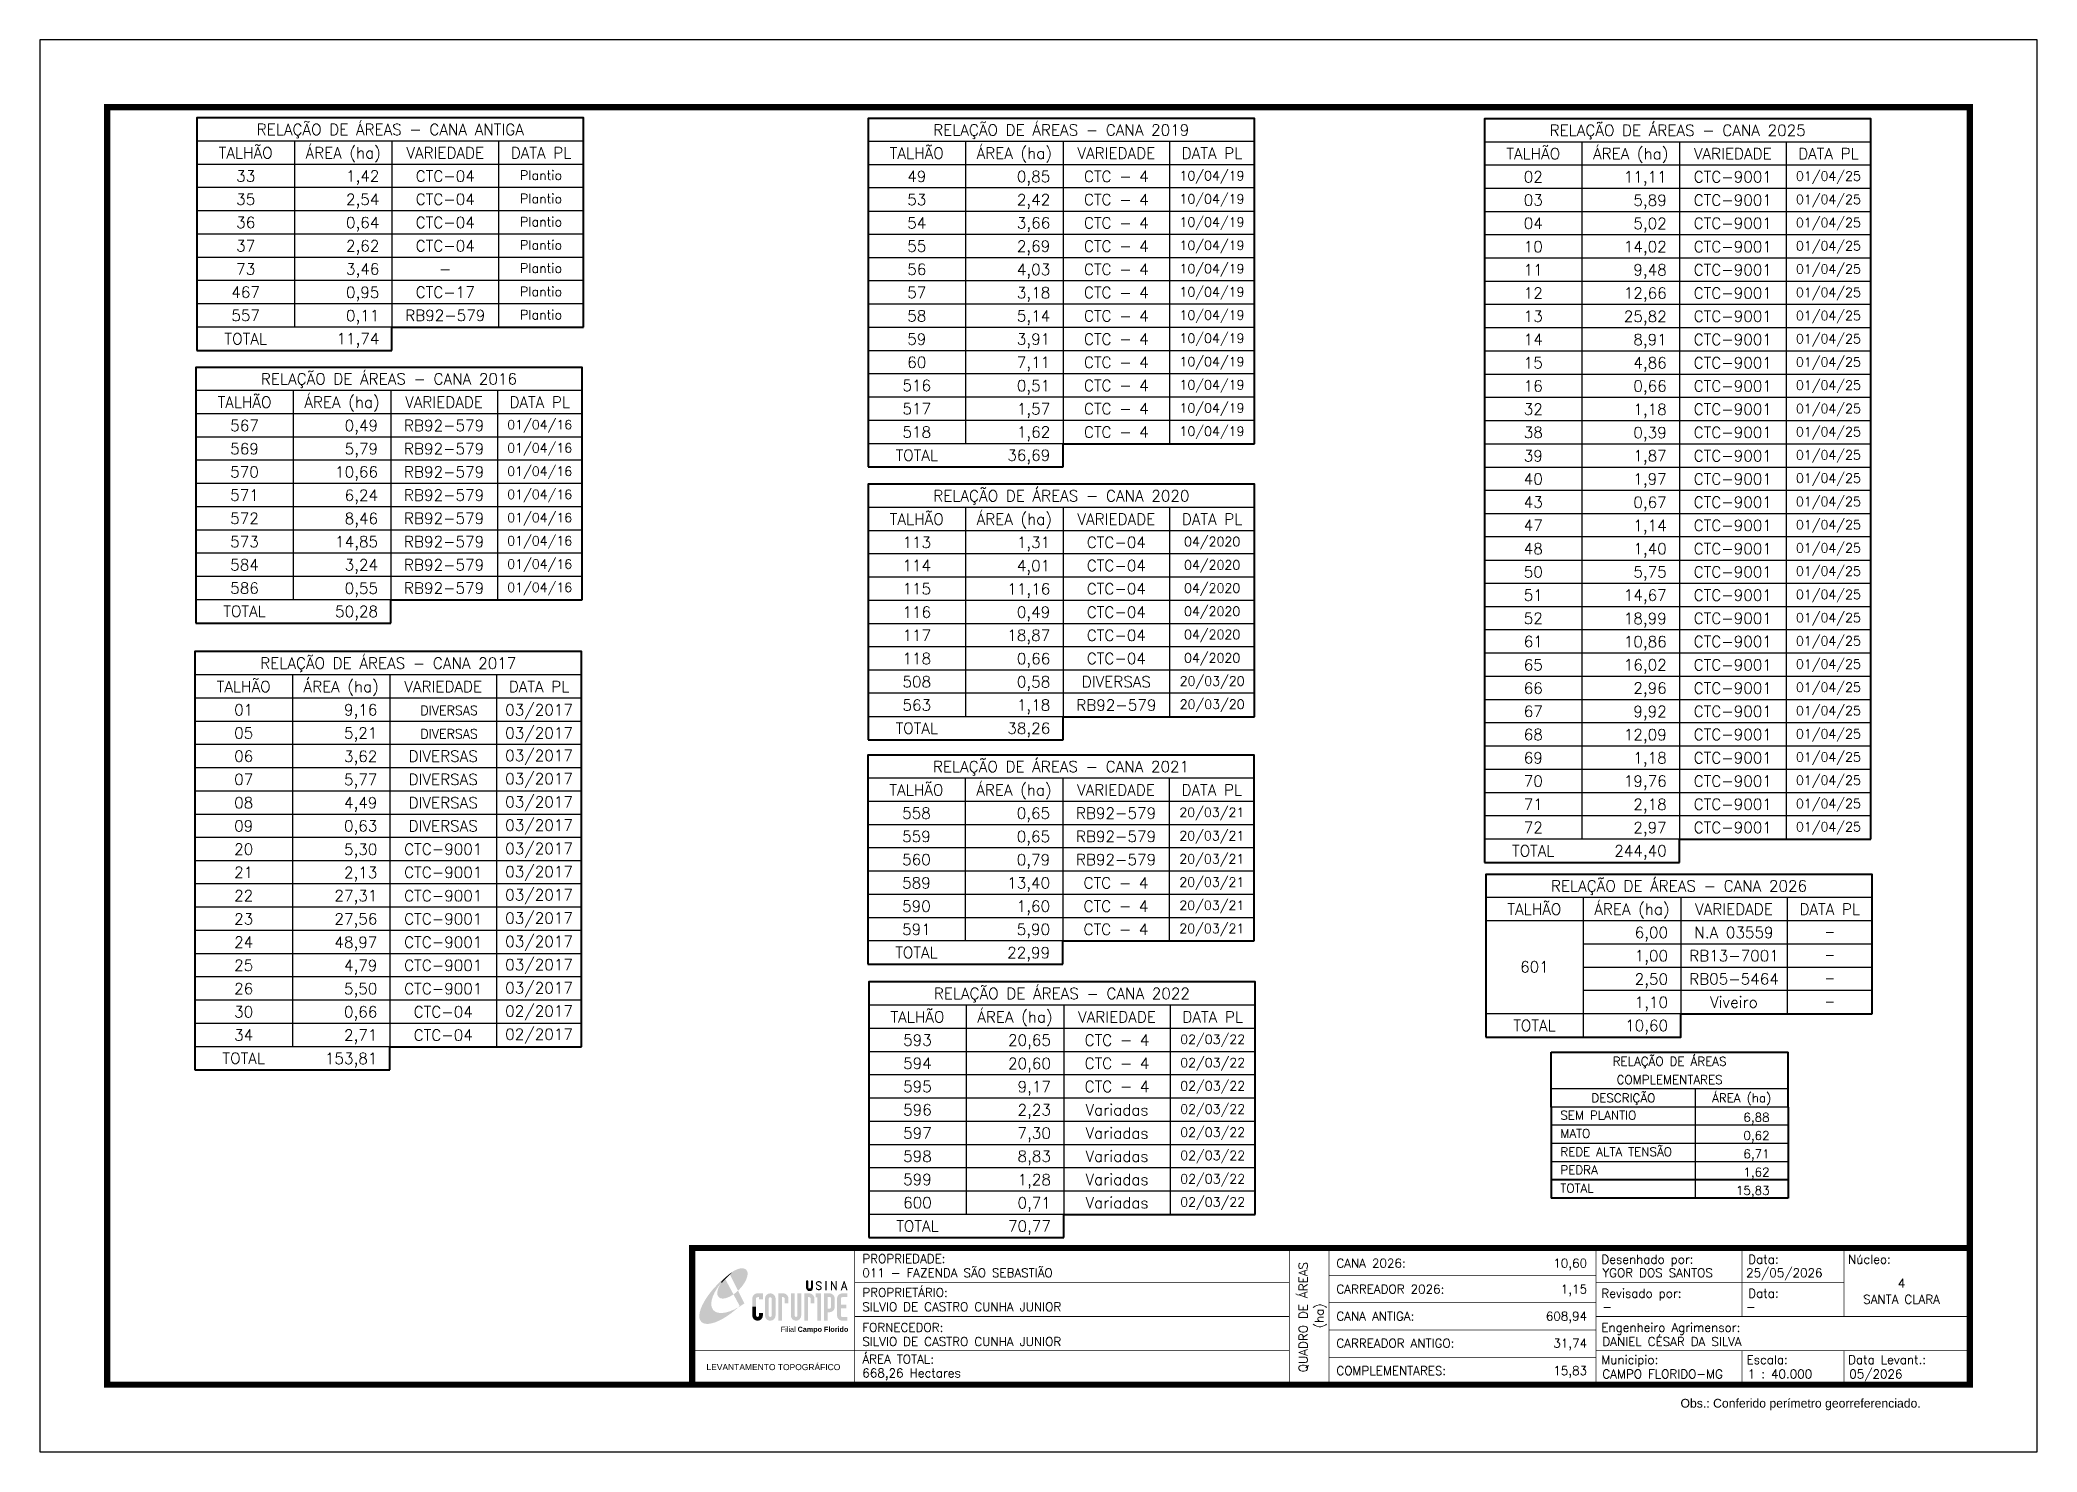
# Model space of a CAD drawing. Extents: x 725464 to 749663, y 7823017 to 7831417.
# Drawn here: x 737783 to 749663, y 7823017 to 7831417 of the extents above; entities that cross this region are included whole.
import ezdxf
from ezdxf.enums import TextEntityAlignment as Align

# ---------------------------------------------------------------- set-up
doc = ezdxf.new("R2010")
doc.units = 0
doc.header["$MEASUREMENT"] = 0
doc.linetypes.add('CONTINUO', pattern=[0])
doc.linetypes.add('LIN0', pattern=[0])
for name, color, linetype in [('MARGEM', 7, 'CONTINUO'), ('QUADRO_DE_AREAS_CANA_2026', 7, 'Continuous'), ('QUADRO_DE_AREAS_CANA_ANTIGO', 7, 'Continuous'), ('QUADRO_DE_AREAS_COMPLEMENTARES', 7, 'Continuous')]:
    doc.layers.add(name, color=color, linetype=linetype)
doc.styles.add('ARIAL', font='arial.ttf')
doc.styles.add('marcelo', font='arial.ttf')
doc.styles.add('SIMPLEX', font='simplex', dxfattribs={"height": 0.2})
doc.styles.get("Standard").update_dxf_attribs({"font": 'arial.ttf'})

msp = doc.modelspace()

# ---------------------------------------------------------------- texts
at = {"layer": 'MARGEM', "color": 7, "linetype": 'Continuous', "lineweight": 9}
for s, style, p in [('PROPRIEDADE:', 'SIMPLEX', (742675, 7824193)), ('Desenhado por:', 'SIMPLEX', (747071, 7824189)), ('Data:', 'SIMPLEX', (747945, 7824189)), ('Núcleo:', 'SIMPLEX', (748539, 7824189)), ('PROPRIETÁRIO:', 'SIMPLEX', (742675, 7823992)), ('Revisado por:', 'SIMPLEX', (747071, 7823987)), ('Data:', 'SIMPLEX', (747945, 7823987)), ('FORNECEDOR:', 'SIMPLEX', (742675, 7823784)), ('Engenheiro Agrimensor:', 'SIMPLEX', (747071, 7823784)), ('ÁREA TOTAL:', 'SIMPLEX', (742675, 7823595)), ('Municipio:', 'SIMPLEX', (747071, 7823592)), ('Escala:', 'SIMPLEX', (747935, 7823592)), ('Data Levant.:', 'SIMPLEX', (748539, 7823592)), ('Obs.: Conferido perímetro georreferenciado.', 'marcelo', (747542, 7823333))]:
    msp.add_text(s, height=52, dxfattribs=dict(at, style=style)).set_placement(p, align=Align.TOP_LEFT)
at = {"layer": 'MARGEM', "color": 7, "linetype": 'Continuous', "style": 'SIMPLEX'}
for s, p in [('011 - FAZENDA SÃO SEBASTIÃO', (742675, 7824109)), ('CANA 2026:', (745495, 7824166)), ('YGOR DOS SANTOS', (747077, 7824109)), ('25/05/2026', (747932, 7824109)), ('CARREADOR 2026:', (745495, 7824012)), ('SILVIO DE CASTRO CUNHA JUNIOR', (742675, 7823907)), ('CANA ANTIGA:', (745495, 7823851)), ('-', (747077, 7823907)), ('-', (747932, 7823907)), ('SILVIO DE CASTRO CUNHA JUNIOR', (742675, 7823700)), ('DANIEL CÉSAR DA SILVA', (747077, 7823700)), ('CARREADOR ANTIGO:', (745495, 7823690)), ('COMPLEMENTARES:', (745495, 7823527)), ('CAMPO FLORIDO-MG', (747077, 7823507)), ('1 : 40.000', (747942, 7823507)), ('05/2026', (748546, 7823507))]:
    msp.add_text(s, height=52, dxfattribs=at).set_placement(p, align=Align.TOP_LEFT)
for s, p in [('QUADRO DE ÁREAS', (745298, 7823819)), ('(ha)', (745393, 7823827))]:
    msp.add_text(s, height=52, rotation=90, dxfattribs=at).set_placement(p, align=Align.MIDDLE_CENTER)
for s, p in [('10,60', (746986, 7824166)), ('1,15', (746986, 7824012))]:
    msp.add_text(s, height=52, dxfattribs=at).set_placement(p, align=Align.TOP_RIGHT)
for s, p in [('SANTA CLARA', (748857, 7823925)), ('4', (748857, 7824021))]:
    msp.add_text(s, height=52, dxfattribs=at).set_placement(p, align=Align.MIDDLE_CENTER)
at = {"layer": 'MARGEM', "linetype": 'Continuous', "style": 'SIMPLEX'}
for s, p in [('608,94', (746986, 7823851)), ('31,74', (746986, 7823690)), ('15,83', (746986, 7823527))]:
    msp.add_text(s, height=52, dxfattribs=at).set_placement(p, align=Align.TOP_RIGHT)
at = {"layer": 'MARGEM', "color": 7, "linetype": 'ByBlock'}
msp.add_text('LEVANTAMENTO TOPOGRÁFICO', height=36, dxfattribs=at).set_placement((742146, 7823522), align=Align.MIDDLE_CENTER)
at = {"layer": 'MARGEM', "linetype": 'Continuous', "style": 'SIMPLEX'}
msp.add_text('668,26 Hectares', height=52, dxfattribs=at).set_placement((742675, 7823513), align=Align.TOP_LEFT)
at = {"layer": 'QUADRO_DE_AREAS_CANA_2026', "linetype": 'Continuous', "style": 'SIMPLEX'}
for s, height, p in [('RELAÇÃO DE ÁREAS - CANA 2026', 66.21, (747533, 7826384)), ('TALHÃO', 66.2, (746673, 7826246)), ('ÁREA (ha)', 66.2, (747253, 7826246)), ('VARIEDADE', 66.2, (747860, 7826246)), ('DATA PL', 66.2, (748430, 7826246)), ('N.A 03559', 66.2, (747860, 7826107)), ('-', 55, (748430, 7826112)), ('RB13-7001', 66.2, (747860, 7825969)), ('-', 55, (748430, 7825974)), ('601', 66.2, (746673, 7825903)), ('RB05-5464', 66.2, (747860, 7825831)), ('-', 55, (748430, 7825835)), ('Viveiro', 66.2, (747860, 7825693)), ('-', 55, (748430, 7825697)), ('TOTAL', 66.2, (746673, 7825554))]:
    msp.add_text(s, height=height, dxfattribs=at).set_placement(p, align=Align.MIDDLE_CENTER)
for s, p in [('6,00', (747468, 7826074)), ('1,00', (747468, 7825936)), ('2,50', (747468, 7825797)), ('1,10', (747468, 7825659)), ('10,60', (747468, 7825521))]:
    msp.add_text(s, height=66.2, dxfattribs=at).set_placement(p, align=Align.RIGHT)
at = {"layer": 'QUADRO_DE_AREAS_CANA_ANTIGO', "linetype": 'Continuous', "style": 'SIMPLEX'}
for s, height, p in [('RELAÇÃO DE ÁREAS - CANA ANTIGA', 66.21, (739867, 7830884)), ('RELAÇÃO DE ÁREAS - CANA 2019', 66.21, (743858, 7830881)), ('RELAÇÃO DE ÁREAS - CANA 2025', 66.21, (747525, 7830879)), ('TALHÃO', 66.2, (739007, 7830745)), ('ÁREA (ha)', 66.2, (739587, 7830745)), ('VARIEDADE', 66.2, (740194, 7830745)), ('DATA PL', 66.2, (740764, 7830745)), ('TALHÃO', 66.2, (742999, 7830743)), ('ÁREA (ha)', 66.2, (743579, 7830743)), ('VARIEDADE', 66.2, (744186, 7830743)), ('DATA PL', 66.2, (744755, 7830743)), ('TALHÃO', 66.2, (746666, 7830740)), ('ÁREA (ha)', 66.2, (747246, 7830740)), ('VARIEDADE', 66.2, (747853, 7830740)), ('DATA PL', 66.2, (748422, 7830740)), ('33', 66.2, (739007, 7830607)), ('CTC-04', 66.2, (740194, 7830607)), ('Plantio', 55, (740764, 7830612)), ('49', 66.2, (742999, 7830605)), ('CTC - 4', 66.2, (744186, 7830605)), ('10/04/19', 55, (744755, 7830609)), ('02', 66.2, (746666, 7830602)), ('CTC-9001', 66.2, (747853, 7830602)), ('01/04/25', 55, (748422, 7830607)), ('35', 66.2, (739007, 7830469)), ('CTC-04', 66.2, (740194, 7830469)), ('Plantio', 55, (740764, 7830473)), ('53', 66.2, (742999, 7830467)), ('CTC - 4', 66.2, (744186, 7830467)), ('10/04/19', 55, (744755, 7830471)), ('03', 66.2, (746666, 7830464)), ('CTC-9001', 66.2, (747853, 7830464)), ('01/04/25', 55, (748422, 7830468)), ('36', 66.2, (739007, 7830331)), ('CTC-04', 66.2, (740194, 7830331)), ('Plantio', 55, (740764, 7830335)), ('54', 66.2, (742999, 7830328)), ('CTC - 4', 66.2, (744186, 7830328)), ('10/04/19', 55, (744755, 7830333)), ('04', 66.2, (746666, 7830326)), ('CTC-9001', 66.2, (747853, 7830326)), ('01/04/25', 55, (748422, 7830330)), ('Plantio', 55, (740764, 7830197)), ('10/04/19', 55, (744755, 7830195)), ('01/04/25', 55, (748422, 7830192)), ('37', 66.2, (739007, 7830192)), ('CTC-04', 66.2, (740194, 7830192)), ('55', 66.2, (742999, 7830190)), ('CTC - 4', 66.2, (744186, 7830190)), ('10', 66.2, (746666, 7830187)), ('CTC-9001', 66.2, (747853, 7830187)), ('73', 66.2, (739007, 7830054)), ('-', 66.2, (740194, 7830054)), ('Plantio', 55, (740764, 7830059)), ('56', 66.2, (742999, 7830052)), ('CTC - 4', 66.2, (744186, 7830052)), ('10/04/19', 55, (744755, 7830056)), ('11', 66.2, (746666, 7830049)), ('CTC-9001', 66.2, (747853, 7830049)), ('01/04/25', 55, (748422, 7830054)), ('467', 66.2, (739007, 7829916)), ('CTC-17', 66.2, (740194, 7829916)), ('Plantio', 55, (740764, 7829920)), ('57', 66.2, (742999, 7829914)), ('CTC - 4', 66.2, (744186, 7829914)), ('10/04/19', 55, (744755, 7829918)), ('12', 66.2, (746666, 7829911)), ('CTC-9001', 66.2, (747853, 7829911)), ('01/04/25', 55, (748422, 7829915)), ('557', 66.2, (739007, 7829778)), ('RB92-579', 66.2, (740194, 7829778)), ('Plantio', 55, (740764, 7829782)), ('58', 66.2, (742999, 7829775)), ('CTC - 4', 66.2, (744186, 7829775)), ('10/04/19', 55, (744755, 7829780)), ('13', 66.2, (746666, 7829773)), ('CTC-9001', 66.2, (747853, 7829773)), ('01/04/25', 55, (748422, 7829777)), ('TOTAL', 66.2, (739007, 7829639)), ('59', 66.2, (742999, 7829637)), ('CTC - 4', 66.2, (744186, 7829637)), ('10/04/19', 55, (744755, 7829642)), ('14', 66.2, (746666, 7829635)), ('CTC-9001', 66.2, (747853, 7829635)), ('01/04/25', 55, (748422, 7829639)), ('60', 66.2, (742999, 7829499)), ('CTC - 4', 66.2, (744186, 7829499)), ('10/04/19', 55, (744755, 7829503)), ('15', 66.2, (746666, 7829496)), ('CTC-9001', 66.2, (747853, 7829496)), ('01/04/25', 55, (748422, 7829501)), ('RELAÇÃO DE ÁREAS - CANA 2016', 66.21, (739859, 7829400)), ('10/04/19', 55, (744755, 7829365)), ('01/04/25', 55, (748422, 7829363)), ('TALHÃO', 66.2, (739000, 7829262)), ('ÁREA (ha)', 66.2, (739580, 7829262)), ('VARIEDADE', 66.2, (740187, 7829262)), ('DATA PL', 66.2, (740756, 7829262)), ('516', 66.2, (742999, 7829361)), ('CTC - 4', 66.2, (744186, 7829361)), ('16', 66.2, (746666, 7829358)), ('CTC-9001', 66.2, (747853, 7829358)), ('01/04/16', 55, (740756, 7829128)), ('517', 66.2, (742999, 7829223)), ('CTC - 4', 66.2, (744186, 7829223)), ('10/04/19', 55, (744755, 7829227)), ('32', 66.2, (746666, 7829220)), ('CTC-9001', 66.2, (747853, 7829220)), ('01/04/25', 55, (748422, 7829224)), ('567', 66.2, (739000, 7829123)), ('RB92-579', 66.2, (740187, 7829123)), ('518', 66.2, (742999, 7829084)), ('CTC - 4', 66.2, (744186, 7829084)), ('10/04/19', 55, (744755, 7829089)), ('38', 66.2, (746666, 7829082)), ('CTC-9001', 66.2, (747853, 7829082)), ('01/04/25', 55, (748422, 7829086)), ('569', 66.2, (739000, 7828985)), ('RB92-579', 66.2, (740187, 7828985)), ('01/04/16', 55, (740756, 7828990)), ('TOTAL', 66.2, (742999, 7828946)), ('39', 66.2, (746666, 7828943)), ('CTC-9001', 66.2, (747853, 7828943)), ('01/04/25', 55, (748422, 7828948)), ('570', 66.2, (739000, 7828847)), ('RB92-579', 66.2, (740187, 7828847)), ('01/04/16', 55, (740756, 7828851)), ('40', 66.2, (746666, 7828805)), ('CTC-9001', 66.2, (747853, 7828805)), ('01/04/25', 55, (748422, 7828810)), ('571', 66.2, (739000, 7828709)), ('RB92-579', 66.2, (740187, 7828709)), ('01/04/16', 55, (740756, 7828713)), ('RELAÇÃO DE ÁREAS - CANA 2020', 66.21, (743859, 7828705)), ('43', 66.2, (746666, 7828667)), ('CTC-9001', 66.2, (747853, 7828667)), ('01/04/25', 55, (748422, 7828671)), ('572', 66.2, (739000, 7828571)), ('RB92-579', 66.2, (740187, 7828571)), ('01/04/16', 55, (740756, 7828575)), ('TALHÃO', 66.2, (742999, 7828566)), ('ÁREA (ha)', 66.2, (743579, 7828566)), ('VARIEDADE', 66.2, (744186, 7828566)), ('DATA PL', 66.2, (744756, 7828566)), ('01/04/25', 55, (748422, 7828533)), ('573', 66.2, (739000, 7828432)), ('RB92-579', 66.2, (740187, 7828432)), ('01/04/16', 55, (740756, 7828437)), ('113', 66.2, (742999, 7828428)), ('CTC-04', 66.2, (744186, 7828428)), ('04/2020', 55, (744756, 7828433)), ('47', 66.2, (746666, 7828529)), ('CTC-9001', 66.2, (747853, 7828529)), ('584', 66.2, (739000, 7828294)), ('RB92-579', 66.2, (740187, 7828294)), ('01/04/16', 55, (740756, 7828299)), ('04/2020', 55, (744756, 7828294)), ('48', 66.2, (746666, 7828390)), ('CTC-9001', 66.2, (747853, 7828390)), ('01/04/25', 55, (748422, 7828395)), ('114', 66.2, (742999, 7828290)), ('CTC-04', 66.2, (744186, 7828290)), ('50', 66.2, (746666, 7828252)), ('CTC-9001', 66.2, (747853, 7828252)), ('01/04/25', 55, (748422, 7828257)), ('586', 66.2, (739000, 7828156)), ('RB92-579', 66.2, (740187, 7828156)), ('01/04/16', 55, (740756, 7828160)), ('115', 66.2, (742999, 7828152)), ('CTC-04', 66.2, (744186, 7828152)), ('04/2020', 55, (744756, 7828156)), ('51', 66.2, (746666, 7828114)), ('CTC-9001', 66.2, (747853, 7828114)), ('01/04/25', 55, (748422, 7828118)), ('TOTAL', 66.2, (739000, 7828018)), ('116', 66.2, (742999, 7828013)), ('CTC-04', 66.2, (744186, 7828013)), ('04/2020', 55, (744756, 7828018)), ('52', 66.2, (746666, 7827976)), ('CTC-9001', 66.2, (747853, 7827976)), ('01/04/25', 55, (748422, 7827980)), ('117', 66.2, (742999, 7827875)), ('CTC-04', 66.2, (744186, 7827875)), ('04/2020', 55, (744756, 7827880)), ('61', 66.2, (746666, 7827838)), ('CTC-9001', 66.2, (747853, 7827838)), ('01/04/25', 55, (748422, 7827842)), ('RELAÇÃO DE ÁREAS - CANA 2017', 66.21, (739855, 7827709)), ('118', 66.2, (742999, 7827737)), ('CTC-04', 66.2, (744186, 7827737)), ('04/2020', 55, (744756, 7827741)), ('65', 66.2, (746666, 7827699)), ('CTC-9001', 66.2, (747853, 7827699)), ('01/04/25', 55, (748422, 7827704)), ('TALHÃO', 66.2, (738995, 7827570)), ('ÁREA (ha)', 66.2, (739575, 7827570)), ('508', 66.2, (742999, 7827599)), ('DIVERSAS', 66.2, (744186, 7827599)), ('20/03/20', 55, (744756, 7827603)), ('VARIEDADE', 66.2, (740182, 7827570)), ('DATA PL', 66.2, (740752, 7827570)), ('20/03/20', 55, (744756, 7827465)), ('66', 66.2, (746666, 7827561)), ('CTC-9001', 66.2, (747853, 7827561)), ('01/04/25', 55, (748422, 7827566)), ('01', 66.2, (738995, 7827432)), ('DIVERSAS', 55, (740217, 7827428)), ('03/2017', 66.2, (740752, 7827432)), ('563', 66.2, (742999, 7827460)), ('RB92-579', 66.2, (744186, 7827460)), ('67', 66.2, (746666, 7827423)), ('CTC-9001', 66.2, (747853, 7827423)), ('01/04/25', 55, (748422, 7827427)), ('05', 66.2, (738995, 7827294)), ('DIVERSAS', 55, (740217, 7827289)), ('03/2017', 66.2, (740752, 7827294)), ('TOTAL', 66.2, (742999, 7827322)), ('68', 66.2, (746666, 7827285)), ('CTC-9001', 66.2, (747853, 7827285)), ('01/04/25', 55, (748422, 7827289)), ('06', 66.2, (738995, 7827156)), ('DIVERSAS', 66.2, (740182, 7827156)), ('03/2017', 66.2, (740752, 7827160)), ('RELAÇÃO DE ÁREAS - CANA 2021', 66.21, (743857, 7827094)), ('69', 66.2, (746666, 7827146)), ('CTC-9001', 66.2, (747853, 7827146)), ('01/04/25', 55, (748422, 7827151)), ('07', 66.2, (738995, 7827018)), ('DIVERSAS', 66.2, (740182, 7827018)), ('03/2017', 66.2, (740752, 7827022)), ('70', 66.2, (746666, 7827008)), ('CTC-9001', 66.2, (747853, 7827008)), ('01/04/25', 55, (748422, 7827013)), ('08', 66.2, (738995, 7826879)), ('DIVERSAS', 66.2, (740182, 7826879)), ('03/2017', 66.2, (740752, 7826884)), ('TALHÃO', 66.2, (742997, 7826955)), ('ÁREA (ha)', 66.2, (743577, 7826955)), ('VARIEDADE', 66.2, (744184, 7826955)), ('DATA PL', 66.2, (744754, 7826955)), ('71', 66.2, (746666, 7826870)), ('CTC-9001', 66.2, (747853, 7826870)), ('01/04/25', 55, (748422, 7826874)), ('03/2017', 66.2, (740752, 7826746)), ('558', 66.2, (742997, 7826817)), ('RB92-579', 66.2, (744184, 7826817)), ('20/03/21', 55, (744754, 7826822)), ('09', 66.2, (738995, 7826741)), ('DIVERSAS', 66.2, (740182, 7826741)), ('559', 66.2, (742997, 7826679)), ('RB92-579', 66.2, (744184, 7826679)), ('20/03/21', 55, (744754, 7826683)), ('72', 66.2, (746666, 7826732)), ('CTC-9001', 66.2, (747853, 7826732)), ('01/04/25', 55, (748422, 7826736)), ('20', 66.2, (738995, 7826603)), ('CTC-9001', 66.2, (740182, 7826603)), ('03/2017', 66.2, (740752, 7826607)), ('560', 66.2, (742997, 7826541)), ('RB92-579', 66.2, (744184, 7826541)), ('20/03/21', 55, (744754, 7826545)), ('TOTAL', 66.2, (746666, 7826593)), ('21', 66.2, (738995, 7826465)), ('CTC-9001', 66.2, (740182, 7826465)), ('03/2017', 66.2, (740752, 7826469)), ('589', 66.2, (742997, 7826402)), ('CTC - 4', 66.2, (744184, 7826402)), ('20/03/21', 55, (744754, 7826407)), ('22', 66.2, (738995, 7826326)), ('CTC-9001', 66.2, (740182, 7826326)), ('03/2017', 66.2, (740752, 7826331)), ('20/03/21', 55, (744754, 7826269)), ('23', 66.2, (738995, 7826188)), ('CTC-9001', 66.2, (740182, 7826188)), ('03/2017', 66.2, (740752, 7826193)), ('590', 66.2, (742997, 7826264)), ('CTC - 4', 66.2, (744184, 7826264)), ('24', 66.2, (738995, 7826050)), ('CTC-9001', 66.2, (740182, 7826050)), ('03/2017', 66.2, (740752, 7826054)), ('591', 66.2, (742997, 7826126)), ('CTC - 4', 66.2, (744184, 7826126)), ('20/03/21', 55, (744754, 7826131)), ('03/2017', 66.2, (740752, 7825916)), ('TOTAL', 66.2, (742997, 7825988)), ('25', 66.2, (738995, 7825912)), ('CTC-9001', 66.2, (740182, 7825912)), ('26', 66.2, (738995, 7825773)), ('CTC-9001', 66.2, (740182, 7825773)), ('03/2017', 66.2, (740752, 7825778)), ('RELAÇÃO DE ÁREAS - CANA 2022', 66.21, (743862, 7825744)), ('30', 66.2, (738995, 7825635)), ('CTC-04', 66.2, (740182, 7825635)), ('02/2017', 66.2, (740752, 7825640)), ('TALHÃO', 66.2, (743003, 7825605)), ('ÁREA (ha)', 66.2, (743583, 7825605)), ('VARIEDADE', 66.2, (744190, 7825605)), ('DATA PL', 66.2, (744759, 7825605)), ('34', 66.2, (738995, 7825497)), ('CTC-04', 66.2, (740182, 7825497)), ('02/2017', 66.2, (740752, 7825502)), ('593', 66.2, (743003, 7825467)), ('CTC - 4', 66.2, (744190, 7825467)), ('02/03/22', 55, (744759, 7825472)), ('TOTAL', 66.2, (738995, 7825359)), ('594', 66.2, (743003, 7825329)), ('CTC - 4', 66.2, (744190, 7825329)), ('02/03/22', 55, (744759, 7825333)), ('595', 66.2, (743003, 7825191)), ('CTC - 4', 66.2, (744190, 7825191)), ('02/03/22', 55, (744759, 7825195)), ('596', 66.2, (743003, 7825052)), ('Variadas', 66.2, (744190, 7825052)), ('02/03/22', 55, (744759, 7825057)), ('597', 66.2, (743003, 7824914)), ('Variadas', 66.2, (744190, 7824914)), ('02/03/22', 55, (744759, 7824919)), ('598', 66.2, (743003, 7824776)), ('Variadas', 66.2, (744190, 7824776)), ('02/03/22', 55, (744759, 7824781)), ('599', 66.2, (743003, 7824638)), ('Variadas', 66.2, (744190, 7824638)), ('02/03/22', 55, (744759, 7824642)), ('600', 66.2, (743003, 7824500)), ('Variadas', 66.2, (744190, 7824500)), ('02/03/22', 55, (744759, 7824504)), ('TOTAL', 66.2, (743003, 7824361))]:
    msp.add_text(s, height=height, dxfattribs=at).set_placement(p, align=Align.MIDDLE_CENTER)
for s, p in [('1,42', (739802, 7830574)), ('0,85', (743793, 7830571)), ('11,11', (747460, 7830569)), ('2,54', (739802, 7830435)), ('2,42', (743793, 7830433)), ('5,89', (747460, 7830430)), ('0,64', (739802, 7830297)), ('3,66', (743793, 7830295)), ('5,02', (747460, 7830292)), ('2,62', (739802, 7830159)), (' 2,69', (743793, 7830157)), ('14,02', (747460, 7830154)), ('3,46', (739802, 7830021)), (' 4,03', (743793, 7830018)), ('9,48', (747460, 7830016)), ('0,95', (739802, 7829882)), (' 3,18', (743793, 7829880)), ('12,66', (747460, 7829878)), ('0,11', (739802, 7829744)), (' 5,14', (743793, 7829742)), ('25,82', (747460, 7829739)), ('11,74', (739802, 7829606)), (' 3,91', (743793, 7829604)), ('8,91', (747460, 7829601)), (' 7,11', (743793, 7829466)), ('4,86', (747460, 7829463)), (' 0,51', (743793, 7829327)), ('0,66', (747460, 7829325)), ('1,57', (743793, 7829189)), ('1,18', (747460, 7829186)), ('0,49', (739794, 7829090)), ('1,62', (743793, 7829051)), ('0,39', (747460, 7829048)), ('5,79', (739794, 7828952)), ('36,69', (743793, 7828913)), ('1,87', (747460, 7828910)), ('10,66', (739794, 7828814)), ('1,97', (747460, 7828772)), ('6,24', (739794, 7828675)), ('0,67', (747460, 7828633)), ('8,46', (739794, 7828537)), ('14,85', (739794, 7828399)), ('1,31', (743793, 7828395)), ('1,14', (747460, 7828495)), ('3,24', (739794, 7828261)), ('1,40', (747460, 7828357)), ('4,01', (743793, 7828256)), ('5,75', (747460, 7828219)), ('0,55', (739794, 7828122)), ('11,16', (743793, 7828118)), ('14,67', (747460, 7828081)), ('50,28', (739794, 7827984)), ('0,49', (743793, 7827980)), ('18,99', (747460, 7827942)), ('18,87', (743793, 7827842)), ('10,86', (747460, 7827804)), ('0,66', (743793, 7827703)), ('16,02', (747460, 7827666)), ('0,58', (743793, 7827565)), ('2,96', (747460, 7827528)), ('9,16', (739790, 7827399)), ('1,18', (743793, 7827427)), ('9,92', (747460, 7827389)), ('5,21', (739790, 7827261)), ('38,26', (743793, 7827289)), ('12,09', (747460, 7827251)), ('3,62', (739790, 7827122)), ('1,18', (747460, 7827113)), ('5,77', (739790, 7826984)), ('19,76', (747460, 7826975)), ('4,49', (739790, 7826846)), ('2,18', (747460, 7826836)), ('0,65', (743792, 7826784)), ('0,63', (739790, 7826708)), ('0,65', (743792, 7826645)), ('2,97', (747460, 7826698)), ('5,30', (739790, 7826569)), ('0,79', (743792, 7826507)), ('244,40', (747460, 7826560)), ('2,13', (739790, 7826431)), ('13,40', (743792, 7826369)), ('27,31', (739790, 7826293)), ('27,56', (739790, 7826155)), ('1,60', (743792, 7826231)), ('48,97', (739790, 7826016)), ('5,90', (743792, 7826093)), ('22,99', (743792, 7825954)), ('4,79', (739790, 7825878)), ('5,50', (739790, 7825740)), ('0,66', (739790, 7825602)), ('2,71', (739790, 7825464)), ('20,65', (743797, 7825434)), ('153,81', (739790, 7825325)), ('20,60', (743797, 7825295)), ('9,17', (743797, 7825157)), ('2,23', (743797, 7825019)), ('7,30', (743797, 7824881)), ('8,83', (743797, 7824743)), ('1,28', (743797, 7824604)), ('0,71', (743797, 7824466)), ('70,77', (743797, 7824328))]:
    msp.add_text(s, height=66.2, dxfattribs=at).set_placement(p, align=Align.RIGHT)
at = {"layer": 'QUADRO_DE_AREAS_COMPLEMENTARES', "linetype": 'Continuous', "style": 'SIMPLEX'}
for s, p in [('RELAÇÃO DE ÁREAS', (747477, 7825341)), ('COMPLEMENTARES', (747477, 7825232)), ('DESCRIÇÃO', (747202, 7825123)), ('ÁREA (ha)', (747906, 7825123))]:
    msp.add_text(s, height=52, dxfattribs=at).set_placement(p, align=Align.MIDDLE_CENTER)
for s, p in [('SEM PLANTIO', (746827, 7825020)), ('MATO', (746827, 7824912)), ('REDE ALTA TENSÃO', (746827, 7824803)), ('PEDRA', (746827, 7824695)), ('TOTAL', (746827, 7824586))]:
    msp.add_text(s, height=52, dxfattribs=at).set_placement(p, align=Align.MIDDLE_LEFT)
for s, p in [('6,88', (748072, 7824982)), ('0,62', (748072, 7824873)), ('6,71', (748072, 7824764)), ('1,62', (748072, 7824656)), ('15,83', (748072, 7824547))]:
    msp.add_text(s, height=52, dxfattribs=at).set_placement(p, align=Align.RIGHT)

# ---------------------------------------------------------------- blocks, each defined once
blk = doc.blocks.new('A$C78F83FB3')
at = {"layer": 'MARGEM'}
h = blk.add_hatch(color=20, dxfattribs=at)
edge = h.paths.add_edge_path()
edge.add_ellipse((19.49, 23.77), major_axis=(-6.68, -6.67), ratio=0.469426, start_angle=292.73277, end_angle=601.25787)
edge.add_ellipse((22.83, 22.05), major_axis=(12.64, 11.29), ratio=0.457614, start_angle=79.90686, end_angle=107.91393)
edge = h.paths.add_edge_path()
edge.add_ellipse((18.28, 18.7), major_axis=(13.95, 13.59), ratio=0.386848, start_angle=63.96117, end_angle=264.59932)
edge.add_ellipse((22.83, 22.05), major_axis=(12.64, 11.29), ratio=0.457614, start_angle=107.91393, end_angle=245.11815, ccw=False)
edge.add_ellipse((19.49, 23.77), major_axis=(-6.68, -6.67), ratio=0.469426, start_angle=241.25787, end_angle=292.73277, ccw=False)
for color, points in [(20, [(15.46, 26.12), (14.17, 24.81), (14.06, 24.24), (14.39, 23.97), (14.67, 24.54), (19.47, 29.32), (18.48, 28.66), (17.31, 27.78)]), (7, [(58.42, 24.9), (57.9, 24.9), (57.9, 21.73, -0.414214), (57.15, 20.98), (56.84, 20.98, -0.414214), (56.09, 21.73), (56.09, 24.9), (55.57, 24.9), (55.57, 21.73, 0.414214), (56.84, 20.46), (57.15, 20.46, 0.414214), (58.42, 21.73)]), (7, [(61.7, 24.9), (61.23, 24.9, 0.396318), (60.04, 23.78), (60.04, 23.72, 0.151912), (60.39, 22.97), (60.46, 22.92), (62.18, 22), (62.85, 21.83, 0.12407), (62.51, 22.42), (60.75, 23.36, -0.13192), (60.56, 23.77, -0.385578), (61.23, 24.37), (61.7, 24.37, -0.414214), (62.37, 23.7), (62.89, 23.7, 0.414214)]), (7, [(62.37, 23.7), (62.89, 23.7, 0.414214), (61.7, 24.9), (61.23, 24.9, 0.396318), (60.04, 23.78), (60.04, 23.72, 0.151912), (60.39, 22.97), (60.46, 22.92), (62.18, 22), (62.18, 22, -0.131921), (62.37, 21.59, -0.385578), (61.7, 20.98), (61.23, 20.98, -0.414214), (60.56, 21.65), (60.04, 21.65, 0.414214), (61.23, 20.46), (61.7, 20.46, 0.402546), (62.89, 21.61, 0.165292), (62.51, 22.42), (60.75, 23.36, -0.13192), (60.56, 23.77, -0.385578), (61.23, 24.37), (61.7, 24.37, -0.414214)]), (7, [(30.97, 12.46), (29.13, 12.46), (29.13, 8.21, 1), (34.29, 8.21), (34.29, 9.41), (32.45, 9.41), (32.45, 8.21, -1), (30.97, 8.21)])]:
    blk.add_hatch(color=color, dxfattribs=at).paths.add_polyline_path(points)
h = blk.add_hatch(color=7, dxfattribs=at)
h.paths.add_polyline_path([(65.24, 24.9), (64.72, 24.9), (64.72, 20.46), (65.24, 20.46)])
h.paths.add_polyline_path([(67.38, 20.46), (67.9, 20.46), (67.9, 23.74), (69.74, 20.46), (70.23, 20.46), (70.23, 24.9), (69.71, 24.9), (69.71, 21.58), (67.85, 24.9), (67.38, 24.9)])
h.paths.add_polyline_path([(72.17, 20.46), (72.72, 20.46), (73.14, 21.73), (74.49, 21.73), (74.9, 20.46), (75.45, 20.46), (74, 24.9), (73.62, 24.9)])
h.paths.add_polyline_path([(73.81, 23.8), (74.32, 22.25), (73.31, 22.25)], flags=16)
h = blk.add_hatch(color=7, dxfattribs=at)
h.paths.add_polyline_path([(31.71, 18.93, 0.414214), (29.13, 16.35), (29.13, 12.46), (30.97, 12.46), (30.97, 16.35, -0.414214), (31.71, 17.09), (32.45, 17.09), (32.45, 16.02), (34.29, 16.02), (34.29, 18.93)])
h.paths.add_polyline_path([(44.15, 17.09, -0.414214), (44.89, 16.35), (44.89, 14.1), (46.72, 14.1), (46.72, 16.17, 0.433937), (44.15, 18.93), (41.77, 18.93), (41.77, 12.46), (43.61, 12.46), (43.61, 17.09)])
h.paths.add_polyline_path([(43.61, 12.46), (41.77, 12.46), (41.77, 5.62), (43.61, 5.62)])
h.paths.add_polyline_path([(47.92, 12.46), (49.75, 12.46), (49.75, 18.93), (47.92, 18.93)])
h.paths.add_polyline_path([(52.91, 18.93), (51.08, 18.93), (51.08, 12.46), (52.91, 12.46)])
h.paths.add_polyline_path([(51.08, 8.12, -1), (49.75, 8.12), (49.75, 12.46), (47.92, 12.46), (47.92, 8.12, 1), (52.91, 8.12), (52.91, 12.46), (51.08, 12.46)])
h.paths.add_polyline_path([(54.41, 12.46), (56.25, 12.46), (56.25, 17.09), (56.79, 17.09, -0.414214), (57.53, 16.35), (57.53, 14.1), (59.36, 14.1), (59.36, 16.17, 0.433937), (56.79, 18.93), (54.41, 18.93)])
h.paths.add_polyline_path([(56.25, 12.46), (54.41, 12.46), (54.41, 5.62), (56.25, 5.62)])
h.paths.add_polyline_path([(60.73, 12.46), (62.58, 12.46), (62.58, 18.93), (60.02, 18.93), (60.02, 17.08), (60.73, 17.08)])
h.paths.add_polyline_path([(62.58, 12.46), (60.73, 12.46), (60.73, 5.62), (62.58, 5.62)])
h.paths.add_polyline_path([(64.06, 12.46), (65.82, 12.46), (65.82, 17.17), (66.66, 17.17, -0.450417), (67.48, 16.25), (67.48, 12.46), (69.24, 12.46, 0.002307), (69.24, 12.48, 0.005282), (69.23, 12.54, -0.000938), (69.23, 12.53), (69.23, 16.17, 0.433937), (66.66, 18.93), (64.06, 18.93)])
h.paths.add_polyline_path([(64.06, 5.62), (65.82, 5.62), (65.82, 9.77), (66.66, 9.77, 0.426056), (69.24, 12.46), (67.48, 12.46), (67.48, 12.45, -0.450417), (66.66, 11.53), (65.82, 11.53), (65.82, 12.46), (64.06, 12.46)])
h.paths.add_polyline_path([(70.37, 12.46), (74.87, 12.46), (74.87, 13.44), (72.21, 13.44), (72.21, 16.35, -0.414214), (72.95, 17.09), (75.38, 17.09), (75.38, 18.93), (72.95, 18.93, 0.414214), (70.37, 16.35)])
h.paths.add_polyline_path([(72.21, 11.62), (74.87, 11.62), (74.87, 12.46), (70.37, 12.46), (70.37, 8.21, 0.414214), (72.95, 5.62), (75.38, 5.62), (75.38, 7.47), (72.95, 7.47, -0.414214), (72.21, 8.21)])
h = blk.add_hatch(color=7, dxfattribs=at)
h.paths.add_polyline_path([(35.29, 16.35), (35.29, 8.21, 1), (40.46, 8.21, 0.016978), (40.45, 8.38), (40.45, 16.17, 0.433937), (37.88, 18.93), (37.87, 18.93, 0.41391)])
h.paths.add_polyline_path([(38.62, 16.35), (38.62, 8.21, -1), (37.13, 8.21), (37.13, 16.35, -1)], flags=16)
at = {"layer": 'MARGEM', "linetype": 'Continuous'}
blk.add_lwpolyline([(58.42, 24.9), (57.9, 24.9), (57.9, 21.73, -0.414214), (57.15, 20.98), (56.84, 20.98, -0.414214), (56.09, 21.73), (56.09, 24.9), (55.57, 24.9), (55.57, 21.73, 0.414214), (56.84, 20.46), (57.15, 20.46, 0.414214), (58.42, 21.73), (58.42, 24.9)], format="xyb", close=True, dxfattribs=at)
at = {"layer": 'MARGEM', "color": 252, "insert": (43.05, 2.72), "char_height": 2.5, "width": 33.0271, "attachment_point": 1, "style": 'ARIAL'}
blk.add_mtext('Filial {\\fArial|b1|i0|c0|p34;Campo Florido}', dxfattribs=at)

# ---------------------------------------------------------------- linework, layer by layer
at = {"layer": 'MARGEM', "color": 174, "linetype": 'LIN0', "flags": 128}
msp.add_lwpolyline([(749663, 7831417), (737783, 7831417), (737783, 7823017), (749663, 7823017)], close=True, dxfattribs=at)
at = {"layer": 'MARGEM', "color": 174, "linetype": 'LIN0', "const_width": 36.3, "flags": 128}
for points in [[(749263, 7831017), (738183, 7831017), (738183, 7823417), (749263, 7823417)], [(741663, 7824230), (749263, 7824230), (749263, 7823417), (741663, 7823417)]]:
    msp.add_lwpolyline(points, close=True, dxfattribs=at)
at = {"layer": 'MARGEM', "color": 174, "linetype": 'LIN0', "flags": 128}
for points, const_width in [([(742629, 7824230), (742629, 7823417)], 4.04), ([(742629, 7824230), (742629, 7823424)], 4), ([(745215, 7824230), (745215, 7823427)], 4.04), ([(745452, 7824230), (745452, 7823427)], 4.04), ([(747039, 7824230), (747039, 7823427)], 4.04), ([(747907, 7823823), (747907, 7824230)], 4.04), ([(748514, 7823823), (748514, 7824230)], 4.04), ([(745452, 7824067), (747039, 7824067)], 4.04), ([(742629, 7824027), (745215, 7824027)], 4.04), ([(747039, 7824027), (748514, 7824027)], 4.04), ([(742629, 7823823), (745215, 7823823)], 4.04), ([(745452, 7823905), (747039, 7823905)], 4.04), ([(747039, 7823823), (749264, 7823823)], 4.04), ([(745452, 7823742), (747039, 7823742)], 4.04), ([(741663, 7823620), (745215, 7823620)], 4.04), ([(745452, 7823579), (747039, 7823579)], 4.04), ([(747039, 7823620), (749263, 7823620)], 4.04), ([(747907, 7823620), (747907, 7823418)], 4.04), ([(748514, 7823620), (748514, 7823418)], 4.04)]:
    msp.add_lwpolyline(points, dxfattribs=dict(at, const_width=const_width))
at = {"layer": 'QUADRO_DE_AREAS_CANA_2026', "linetype": 'Continuous'}
for p, q in [((748682, 7826315), (746383, 7826315)), ((746963, 7826315), (746963, 7825485)), ((747543, 7826315), (747543, 7825624)), ((748177, 7826315), (748177, 7825624)), ((748682, 7826177), (746383, 7826177)), ((748682, 7826038), (746963, 7826038)), ((748682, 7825900), (746963, 7825900)), ((748682, 7825762), (746963, 7825762)), ((747543, 7825624), (746383, 7825624))]:
    msp.add_line(p, q, dxfattribs=at)
at = {"layer": 'QUADRO_DE_AREAS_CANA_2026', "color": 174, "linetype": 'ByBlock', "lineweight": 40}
for points in [[(748682, 7825624), (748682, 7826453), (746383, 7826453), (746383, 7825485)], [(746383, 7825485), (747543, 7825485), (747543, 7825624), (748682, 7825624)]]:
    msp.add_lwpolyline(points, dxfattribs=at)
at = {"layer": 'QUADRO_DE_AREAS_CANA_ANTIGO', "linetype": 'Continuous'}
for p, q in [((741016, 7830814), (738717, 7830814)), ((739297, 7830814), (739297, 7829709)), ((739877, 7830814), (739877, 7829709)), ((740511, 7830814), (740511, 7829709)), ((745008, 7830812), (742709, 7830812)), ((743289, 7830812), (743289, 7829015)), ((743869, 7830812), (743869, 7829015)), ((744503, 7830812), (744503, 7829015)), ((748675, 7830809), (746376, 7830809)), ((746956, 7830809), (746956, 7826663)), ((747536, 7830809), (747536, 7826663)), ((748170, 7830809), (748170, 7826663)), ((741016, 7830676), (738717, 7830676)), ((745008, 7830674), (742709, 7830674)), ((748675, 7830671), (746376, 7830671)), ((741016, 7830538), (738717, 7830538)), ((745008, 7830536), (742709, 7830536)), ((748675, 7830533), (746376, 7830533)), ((741016, 7830400), (738717, 7830400)), ((745008, 7830397), (742709, 7830397)), ((748675, 7830395), (746376, 7830395)), ((741016, 7830261), (738717, 7830261)), ((745008, 7830259), (742709, 7830259)), ((748675, 7830257), (746376, 7830257)), ((741016, 7830123), (738717, 7830123)), ((745008, 7830121), (742709, 7830121)), ((748675, 7830118), (746376, 7830118)), ((741016, 7829985), (738717, 7829985)), ((745008, 7829983), (742709, 7829983)), ((748675, 7829980), (746376, 7829980)), ((741016, 7829847), (738717, 7829847)), ((745008, 7829845), (742709, 7829845)), ((748675, 7829842), (746376, 7829842)), ((739877, 7829709), (738717, 7829709)), ((745008, 7829706), (742709, 7829706)), ((748675, 7829704), (746376, 7829704)), ((745008, 7829568), (742709, 7829568)), ((748675, 7829565), (746376, 7829565)), ((745008, 7829430), (742709, 7829430)), ((748675, 7829427), (746376, 7829427)), ((741009, 7829331), (738710, 7829331)), ((739290, 7829331), (739290, 7828087)), ((739870, 7829331), (739870, 7828087)), ((740504, 7829331), (740504, 7828087)), ((745008, 7829292), (742709, 7829292)), ((748675, 7829289), (746376, 7829289)), ((741009, 7829193), (738710, 7829193)), ((741009, 7829054), (738710, 7829054)), ((745008, 7829153), (742709, 7829153)), ((748675, 7829151), (746376, 7829151)), ((743869, 7829015), (742709, 7829015)), ((748675, 7829012), (746376, 7829012)), ((741009, 7828916), (738710, 7828916)), ((748675, 7828874), (746376, 7828874)), ((741009, 7828778), (738710, 7828778)), ((748675, 7828736), (746376, 7828736)), ((741009, 7828640), (738710, 7828640)), ((745008, 7828635), (742709, 7828635)), ((743289, 7828635), (743289, 7827391)), ((743869, 7828635), (743869, 7827391)), ((744503, 7828635), (744503, 7827391)), ((748675, 7828598), (746376, 7828598)), ((741009, 7828501), (738710, 7828501)), ((745008, 7828497), (742709, 7828497)), ((748675, 7828460), (746376, 7828460)), ((741009, 7828363), (738710, 7828363)), ((745008, 7828359), (742709, 7828359)), ((741009, 7828225), (738710, 7828225)), ((745008, 7828221), (742709, 7828221)), ((748675, 7828321), (746376, 7828321)), ((748675, 7828183), (746376, 7828183)), ((739870, 7828087), (738710, 7828087)), ((745008, 7828083), (742709, 7828083)), ((748675, 7828045), (746376, 7828045)), ((745008, 7827944), (742709, 7827944)), ((748675, 7827907), (746376, 7827907)), ((745008, 7827806), (742709, 7827806)), ((748675, 7827768), (746376, 7827768)), ((741004, 7827640), (738705, 7827640)), ((739285, 7827640), (739285, 7825428)), ((739865, 7827640), (739865, 7825428)), ((740499, 7827640), (740499, 7825428)), ((745008, 7827668), (742709, 7827668)), ((748675, 7827630), (746376, 7827630)), ((741004, 7827501), (738705, 7827501)), ((745008, 7827530), (742709, 7827530)), ((743869, 7827391), (742709, 7827391)), ((748675, 7827492), (746376, 7827492)), ((741004, 7827363), (738705, 7827363)), ((748675, 7827354), (746376, 7827354)), ((741004, 7827225), (738705, 7827225)), ((748675, 7827215), (746376, 7827215)), ((741004, 7827087), (738705, 7827087)), ((745006, 7827025), (742707, 7827025)), ((743287, 7827025), (743287, 7826057)), ((743867, 7827025), (743867, 7826057)), ((744501, 7827025), (744501, 7826057)), ((748675, 7827077), (746376, 7827077)), ((741004, 7826948), (738705, 7826948)), ((748675, 7826939), (746376, 7826939)), ((741004, 7826810), (738705, 7826810)), ((745006, 7826886), (742707, 7826886)), ((748675, 7826801), (746376, 7826801)), ((741004, 7826672), (738705, 7826672)), ((745006, 7826748), (742707, 7826748)), ((745006, 7826610), (742707, 7826610)), ((747536, 7826663), (746376, 7826663)), ((741004, 7826534), (738705, 7826534)), ((745006, 7826472), (742707, 7826472)), ((741004, 7826396), (738705, 7826396)), ((745006, 7826333), (742707, 7826333)), ((741004, 7826257), (738705, 7826257)), ((745006, 7826195), (742707, 7826195)), ((741004, 7826119), (738705, 7826119)), ((741004, 7825981), (738705, 7825981)), ((743867, 7826057), (742707, 7826057)), ((741004, 7825843), (738705, 7825843)), ((741004, 7825704), (738705, 7825704)), ((745012, 7825675), (742713, 7825675)), ((743293, 7825675), (743293, 7824430)), ((743873, 7825675), (743873, 7824430)), ((744507, 7825675), (744507, 7824430)), ((741004, 7825566), (738705, 7825566)), ((745012, 7825536), (742713, 7825536)), ((739865, 7825428), (738705, 7825428)), ((745012, 7825398), (742713, 7825398)), ((745012, 7825260), (742713, 7825260)), ((745012, 7825122), (742713, 7825122)), ((745012, 7824983), (742713, 7824983)), ((745012, 7824845), (742713, 7824845)), ((745012, 7824707), (742713, 7824707)), ((745012, 7824569), (742713, 7824569)), ((743873, 7824430), (742713, 7824430))]:
    msp.add_line(p, q, dxfattribs=at)
at = {"layer": 'QUADRO_DE_AREAS_CANA_ANTIGO', "color": 174, "linetype": 'ByBlock', "lineweight": 40}
for p, q in [((739877, 7829570), (739877, 7829709)), ((739877, 7829709), (741016, 7829709)), ((738717, 7829570), (739877, 7829570)), ((743869, 7828877), (743869, 7829015)), ((743869, 7829015), (745008, 7829015)), ((742709, 7828877), (743869, 7828877)), ((739870, 7827948), (739870, 7828087)), ((739870, 7828087), (741009, 7828087)), ((738710, 7827948), (739870, 7827948)), ((743869, 7827253), (743869, 7827391)), ((743869, 7827391), (745008, 7827391)), ((747536, 7826524), (747536, 7826663)), ((747536, 7826663), (748675, 7826663)), ((746376, 7826524), (747536, 7826524)), ((743867, 7825919), (743867, 7826057)), ((743867, 7826057), (745006, 7826057)), ((742707, 7825919), (743867, 7825919)), ((739865, 7825290), (739865, 7825428)), ((739865, 7825428), (741004, 7825428)), ((738705, 7825290), (739865, 7825290)), ((743873, 7824292), (743873, 7824430)), ((743873, 7824430), (745012, 7824430)), ((742713, 7824292), (743873, 7824292))]:
    msp.add_line(p, q, dxfattribs=at)
for points in [[(741016, 7829709), (741016, 7830676), (741016, 7830953), (738717, 7830953), (738717, 7830676)], [(745008, 7829015), (745008, 7830674), (745008, 7830950), (742709, 7830950), (742709, 7830674)], [(748675, 7826663), (748675, 7830671), (748675, 7830948), (746376, 7830948), (746376, 7830671)], [(738717, 7830676), (738717, 7829570)], [(742709, 7830674), (742709, 7828877)], [(746376, 7830671), (746376, 7826524)], [(741009, 7828087), (741009, 7829193), (741009, 7829469), (738710, 7829469), (738710, 7829193)], [(738710, 7829193), (738710, 7827948)], [(745008, 7827391), (745008, 7828497), (745008, 7828774), (742709, 7828774), (742709, 7828497)], [(742709, 7828497), (742709, 7827253)], [(741004, 7825428), (741004, 7827501), (741004, 7827778), (738705, 7827778), (738705, 7827501)], [(738705, 7827501), (738705, 7825290)], [(745006, 7826057), (745006, 7826886), (745006, 7827163), (742707, 7827163), (742707, 7826886)], [(742709, 7827253), (743869, 7827253)], [(742707, 7826886), (742707, 7825919)], [(745012, 7824430), (745012, 7825536), (745012, 7825813), (742713, 7825813), (742713, 7825536)], [(742713, 7825536), (742713, 7824292)]]:
    msp.add_lwpolyline(points, dxfattribs=at)
at = {"layer": 'QUADRO_DE_AREAS_COMPLEMENTARES', "color": 174, "linetype": 'ByBlock', "lineweight": 40}
for p, q in [((746773, 7825069), (746773, 7825395)), ((746773, 7825395), (748182, 7825395)), ((748182, 7825069), (748182, 7825395)), ((746773, 7825069), (746773, 7824526)), ((748182, 7825069), (748182, 7824526)), ((748182, 7824635), (746773, 7824635)), ((748182, 7824526), (746773, 7824526))]:
    msp.add_line(p, q, dxfattribs=at)
at = {"layer": 'QUADRO_DE_AREAS_COMPLEMENTARES', "linetype": 'Continuous'}
for p, q in [((748182, 7825178), (746773, 7825178)), ((747630, 7825178), (747630, 7824526)), ((748182, 7825069), (746773, 7825069)), ((748182, 7824961), (746773, 7824961)), ((748182, 7824852), (746773, 7824852)), ((748182, 7824743), (746773, 7824743))]:
    msp.add_line(p, q, dxfattribs=at)

# ---------------------------------------------------------------- block references
at = {"layer": 'MARGEM', "linetype": 'ByBlock', "xscale": 12.23202171877523, "yscale": 12.23202171877523, "zscale": 12.23202171877523}
msp.add_blockref('A$C78F83FB3', (741664, 7823729), dxfattribs=at)

msp.set_redraw_order([(e.dxf.handle, doc.entitydb.next_handle()) for e in msp.query("TEXT MTEXT ATTDEF DIMENSION ARC_DIMENSION")])  # texts and dimensions are drawn at this point

doc.saveas('drawing.dxf')
